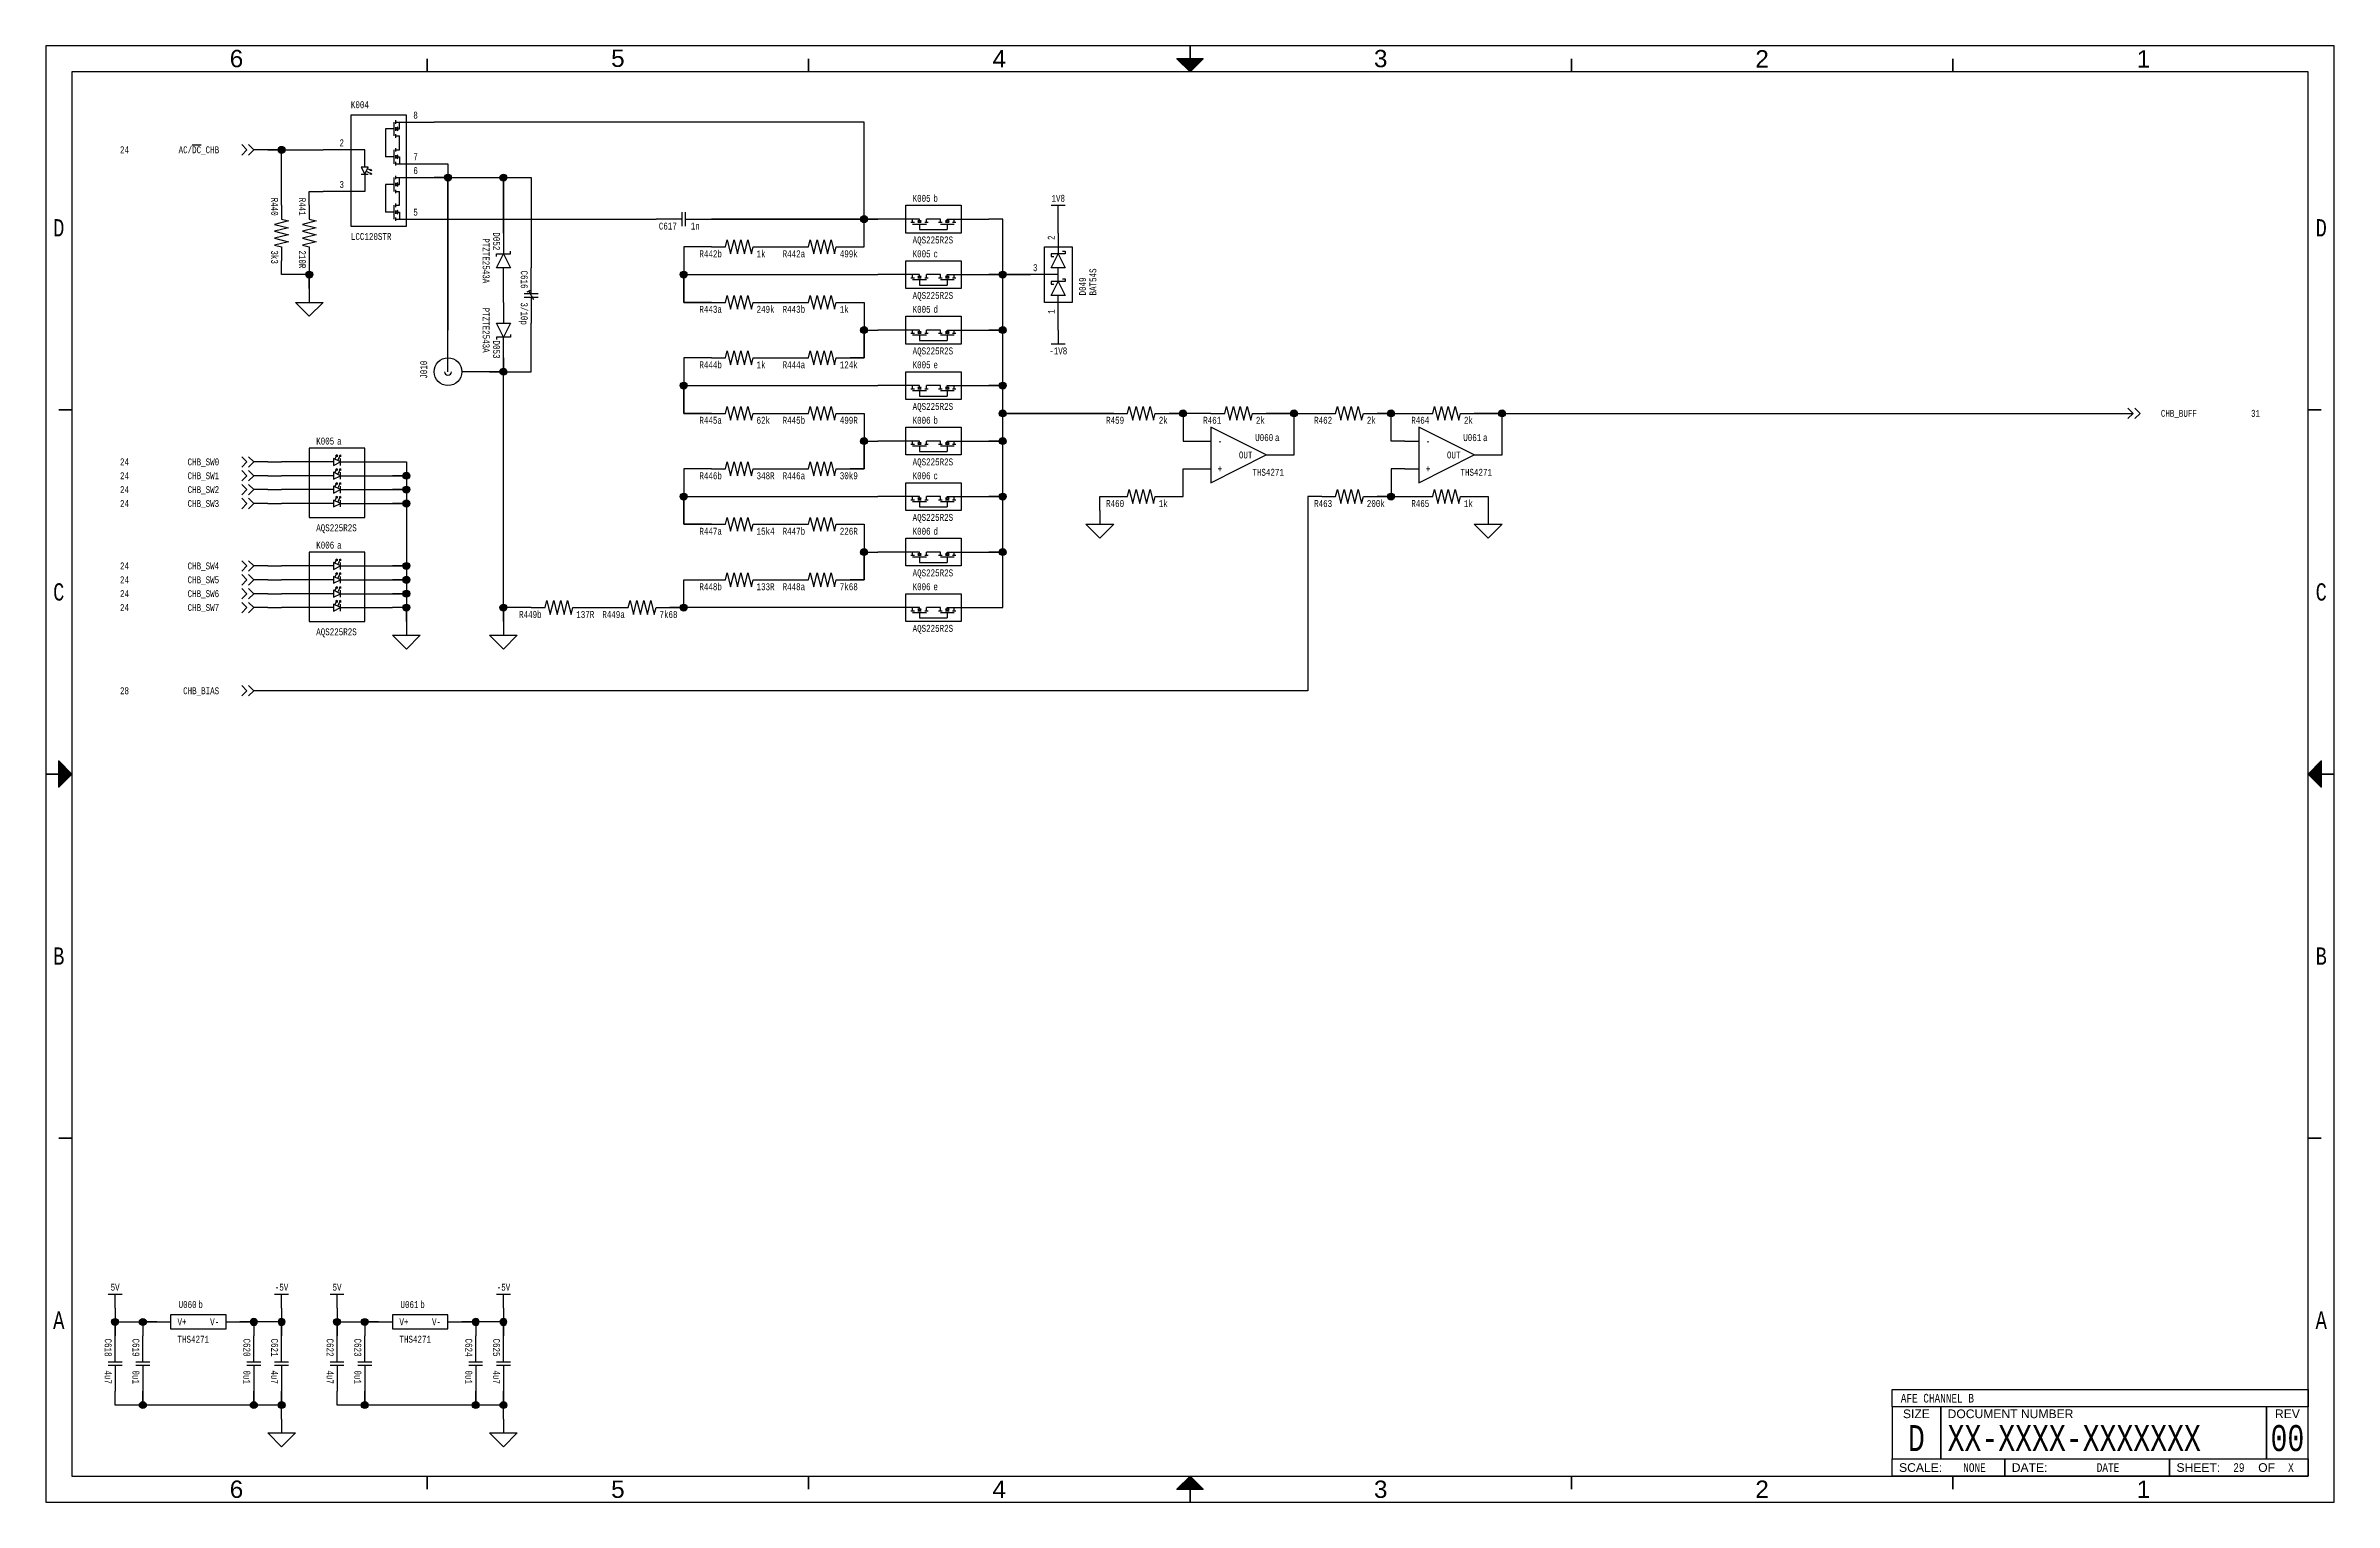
# Paper-space layout '29' of a CAD drawing. Header units: inches. Extents: x 0.2 to 16.8, y 0.2 to 10.8.
import ezdxf
from ezdxf.enums import TextEntityAlignment as Align

# ---------------------------------------------------------------- set-up
doc = ezdxf.new("R2010")
doc.units = ezdxf.units.IN
doc.header["$MEASUREMENT"] = 0
for name, color, linetype in [('BORDER', 13, 'Continuous'), ('COMPONENT', 14, 'Continuous'), ('SIGNAL', 84, 'Continuous'), ('TEXT', 252, 'Continuous')]:
    doc.layers.add(name, color=color, linetype=linetype)
doc.styles.add('Monotxt_75', font='monotxt.shx', dxfattribs={"width": 0.75})
doc.styles.get("Standard").update_dxf_attribs({"font": 'arial.ttf'})

psp = doc.layouts.new('29')

# ---------------------------------------------------------------- texts
at = {"layer": 'TEXT', "style": 'Monotxt_75', "width": 0.75}
for s, p in [('24', (0.85, 10)), ('AC/%%ODC%%O_CHB', (1.5, 10)), ('24', (0.85, 7.75)), ('CHB_SW0', (1.5, 7.75)), ('24', (0.85, 7.65)), ('CHB_SW1', (1.5, 7.65)), ('24', (0.85, 7.55)), ('24', (0.85, 7.45)), ('CHB_SW2', (1.5, 7.55)), ('CHB_SW3', (1.5, 7.45)), ('24', (0.85, 7)), ('CHB_SW4', (1.5, 7)), ('24', (0.85, 6.9)), ('24', (0.85, 6.8)), ('CHB_SW5', (1.5, 6.9)), ('CHB_SW6', (1.5, 6.8)), ('24', (0.85, 6.7)), ('CHB_SW7', (1.5, 6.7)), ('28', (0.85, 6.1)), ('CHB_BIAS', (1.5, 6.1))]:
    psp.add_text(s, height=0.05, dxfattribs=at).set_placement(p, align=Align.MIDDLE_RIGHT)
for s, p in [('1V8', (7.55, 9.625)), ('5V', (0.75, 1.775)), ('-5V', (1.95, 1.775)), ('5V', (2.35, 1.775)), ('-5V', (3.55, 1.775))]:
    psp.add_text(s, height=0.05, dxfattribs=at).set_placement(p, align=Align.CENTER)
psp.add_text('-1V8', height=0.05, dxfattribs=at).set_placement((7.55, 8.575), align=Align.TOP_CENTER)
for s, p in [('CHB_BUFF', (15.5, 8.1)), ('31', (16.15, 8.1))]:
    psp.add_text(s, height=0.05, dxfattribs=at).set_placement(p, align=Align.MIDDLE_LEFT)

# ---------------------------------------------------------------- blocks, each defined once
blk = doc.blocks.new('ANSI B Frame')
at = {"layer": 'BORDER', "lineweight": 35}
h = blk.add_hatch(color=256, dxfattribs=at)
h.dxf.hatch_style = 1
h.paths.add_polyline_path([(8.59375, 10.65625), (8.5, 10.65625), (8.5, 10.5625)])
h.paths.add_polyline_path([(8.5, 10.5625), (8.5, 10.65625), (8.40625, 10.65625)])
h = blk.add_hatch(color=256, dxfattribs=at)
h.dxf.hatch_style = 1
h.paths.add_polyline_path([(0.34375, 5.59375), (0.34375, 5.5), (0.4375, 5.5)])
h.paths.add_polyline_path([(0.4375, 5.5), (0.34375, 5.5), (0.34375, 5.40625)])
h = blk.add_hatch(color=256, dxfattribs=at)
h.dxf.hatch_style = 1
h.paths.add_polyline_path([(16.65625, 5.59375), (16.65625, 5.5), (16.5625, 5.5)])
h.paths.add_polyline_path([(16.5625, 5.5), (16.65625, 5.5), (16.65625, 5.40625)])
h = blk.add_hatch(color=256, dxfattribs=at)
h.dxf.hatch_style = 1
h.paths.add_polyline_path([(8.59375, 0.34375), (8.5, 0.34375), (8.5, 0.4375)])
h.paths.add_polyline_path([(8.5, 0.4375), (8.5, 0.34375), (8.40625, 0.34375)])
at = {"layer": 'BORDER'}
for points in [[(0.25, 0.25), (16.75, 0.25), (16.75, 10.75), (0.25, 10.75)], [(0.4375, 0.4375), (16.5625, 0.4375), (16.5625, 10.5625), (0.4375, 10.5625)], [(13.5625, 1.0625), (16.5625, 1.0625), (16.5625, 0.9375), (13.5625, 0.9375)], [(13.5625, 0.9375), (13.5625, 0.5625), (13.9125, 0.5625), (13.9125, 0.9375), (13.9125, 0.5625), (16.2625, 0.5625), (16.2625, 0.9375), (16.2625, 0.5625), (16.5625, 0.5625), (16.5625, 0.9375)], [(16.5625, 0.4375), (15.5625, 0.4375), (15.5625, 0.5625), (15.5625, 0.4375), (14.375, 0.4375), (14.375, 0.5625), (14.375, 0.4375), (13.5625, 0.4375), (13.5625, 0.5625), (16.5625, 0.5625)]]:
    blk.add_lwpolyline(points, close=True, dxfattribs=at)
at = {"layer": 'BORDER', "lineweight": 35}
for points in [[(8.5, 10.5625), (8.5, 10.75)], [(3, 10.65625), (3, 10.5625)], [(5.75, 10.65625), (5.75, 10.5625)], [(11.25, 10.65625), (11.25, 10.5625)], [(14, 10.65625), (14, 10.5625)], [(0.34375, 8.125), (0.4375, 8.125)], [(16.65625, 8.125), (16.5625, 8.125)], [(0.4375, 5.5), (0.25, 5.5)], [(16.5625, 5.5), (16.75, 5.5)], [(0.34375, 2.875), (0.4375, 2.875)], [(16.65625, 2.875), (16.5625, 2.875)], [(3, 0.34375), (3, 0.4375)], [(5.75, 0.34375), (5.75, 0.4375)], [(8.5, 0.4375), (8.5, 0.25)], [(11.25, 0.34375), (11.25, 0.4375)], [(14, 0.34375), (14, 0.4375)]]:
    blk.add_lwpolyline(points, dxfattribs=at)
for points in [[(8.5, 10.5625), (8.59375, 10.65625), (8.40625, 10.65625)], [(0.4375, 5.5), (0.34375, 5.59375), (0.34375, 5.40625)], [(16.5625, 5.5), (16.65625, 5.59375), (16.65625, 5.40625)], [(8.5, 0.4375), (8.59375, 0.34375), (8.40625, 0.34375)]]:
    blk.add_lwpolyline(points, close=True, dxfattribs=at)
at = {"layer": 'BORDER', "style": 'Monotxt_75', "width": 0.75}
for s, p in [('D', (0.34375, 9.4375)), ('D', (16.65625, 9.4375)), ('C', (0.34375, 6.8125)), ('C', (16.65625, 6.8125)), ('B', (0.34375, 4.1875)), ('B', (16.65625, 4.1875)), ('A', (0.34375, 1.5625)), ('A', (16.65625, 1.5625))]:
    blk.add_text(s, height=0.125, dxfattribs=at).set_placement(p, align=Align.MIDDLE_CENTER)
at = {"layer": 'BORDER'}
for s, p in [('SIZE', (13.7375, 0.8875)), ('REV', (16.4125, 0.8875)), ('OF', (16.2625, 0.5))]:
    blk.add_text(s, height=0.0625, dxfattribs=at).set_placement(p, align=Align.MIDDLE_CENTER)
for s, p in [('DOCUMENT NUMBER', (13.9625, 0.8875)), ('SCALE:', (13.6125, 0.5)), ('DATE:', (14.425, 0.5)), ('SHEET:', (15.6125, 0.5))]:
    blk.add_text(s, height=0.0625, dxfattribs=at).set_placement(p, align=Align.MIDDLE_LEFT)
at = {"layer": 'BORDER', "flags": 8}
for tag, p in [('ZN6', (1.625, 10.65787)), ('ZN5', (4.375, 10.66009)), ('ZN4', (7.125, 10.65625)), ('ZN3', (9.875, 10.65796)), ('ZN2', (12.625, 10.65574)), ('ZN1', (15.375, 10.65574)), ('ZN6', (1.625, 0.34375)), ('ZN5', (4.375, 0.34375)), ('ZN4', (7.125, 0.34375)), ('ZN3', (9.875, 0.34375)), ('ZN2', (12.625, 0.34375)), ('ZN1', (15.375, 0.34375))]:
    blk.add_attdef(tag, text='', height=0.125, dxfattribs=at).set_placement(p, align=Align.MIDDLE_CENTER)
at = {"layer": 'TEXT', "style": 'Monotxt_75', "width": 0.75, "flags": 8}
for tag, height, p in [('DESRP', 0.0625, (13.625, 1)), ('DWG_NO', 0.1875, (13.9625, 0.7125))]:
    blk.add_attdef(tag, text='', height=height, dxfattribs=at).set_placement(p, align=Align.MIDDLE_LEFT)
for tag, height, p in [('SHTSZ', 0.1875, (13.7375, 0.7125)), ('REV', 0.1875, (16.4125, 0.7125)), ('SCALE', 0.0625, (14.15625, 0.5)), ('REVDATE', 0.0625, (15.11875, 0.5)), ('CURRSHT', 0.0625, (16.0625, 0.5)), ('LASTSHT', 0.0625, (16.4375, 0.5))]:
    blk.add_attdef(tag, text='', height=height, dxfattribs=at).set_placement(p, align=Align.MIDDLE_CENTER)
blk = doc.blocks.new('FROM_CONN')
for points in [[(0, 0), (0.05, 0)], [(0.06875, 0.01875), (0.05, 0), (0.06875, -0.01875)], [(0.09375, 0.01875), (0.075, 0), (0.09375, -0.01875)]]:
    blk.add_lwpolyline(points)
blk = doc.blocks.new('TO_CONN')
for points in [[(0, 0), (0.075, 0)], [(0.05625, 0.01875), (0.075, 0), (0.05625, -0.01875)], [(0.08125, 0.01875), (0.1, 0), (0.08125, -0.01875)]]:
    blk.add_lwpolyline(points)
blk = doc.blocks.new('SUPPLY_BUS')
for points in [[(0, 0), (0.05, 0)], [(0.05, 0.025), (0.05, -0.025)]]:
    blk.add_lwpolyline(points)
blk = doc.blocks.new('FLOAT_GND')
blk.add_lwpolyline([(0, 0), (0, -0.05)])
blk.add_lwpolyline([(-0.05, -0.05), (0.05, -0.05), (0, -0.1)], close=True)
blk = doc.blocks.new('CONNECT')
blk.add_hatch(color=256).paths.add_polyline_path([(0.0125, 0, 1), (-0.0125, 0, 1)])
blk.add_circle((0, 0), 0.0125)
blk = doc.blocks.new('CAP')
for points in [[(0, 0.0125), (0, 0.2)], [(-0.05, 0.0125), (0.05, 0.0125)], [(-0.05, -0.0125), (0.05, -0.0125)], [(0, -0.0125), (0, -0.2)]]:
    blk.add_lwpolyline(points)
at = {"layer": 'TEXT', "style": 'Monotxt_75', "width": 0.75, "flags": 8}
blk.add_attdef('REFID', text='', height=0.05, rotation=270, dxfattribs=at).set_placement((-0.025, 0.05), align=Align.TOP_RIGHT)
blk.add_attdef('VALUE', text='', height=0.05, rotation=270, dxfattribs=at).set_placement((-0.025, -0.05), align=Align.TOP_LEFT)
blk = doc.blocks.new('SOLID_STATE_RELAY_SPDT')
for points in [[(-0.075, 0.1), (-0.15, 0.1), (-0.15, 0.4)], [(0.075, 0.1), (0.15, 0.1), (0.15, 0.4)], [(-0.025, 0.1), (-0.075, 0.1)], [(-0.025, 0.125), (-0.025, 0.075)], [(-0.0075, 0.085), (-0.025, 0.05)], [(-0.025, 0.05), (-0.025, 0.0625)], [(-0.025, 0.05), (-0.015, 0.0575)], [(0.0125, 0.075), (0, 0.05)], [(0, 0.05), (0, 0.0625)], [(0, 0.05), (0.01, 0.0575)], [(0.025, 0.1), (0.075, 0.1)], [(-0.3625, -0.125), (-0.3375, -0.125)], [(-0.35, -0.1125), (-0.25, -0.1125)], [(-0.35, -0.125), (-0.35, -0.15)], [(-0.3, -0.15), (-0.35, -0.15), (-0.35, -0.2)], [(-0.3125, -0.125), (-0.2875, -0.125)], [(-0.3, -0.1125), (-0.3, -0.05)], [(-0.1, -0.05), (-0.3, -0.05)], [(-0.3, -0.1375), (-0.3, -0.15)], [(-0.2625, -0.125), (-0.2375, -0.125)], [(-0.25, -0.125), (-0.25, -0.15)], [(-0.25, -0.15), (-0.15, -0.15)], [(-0.1625, -0.125), (-0.1375, -0.125)], [(-0.15, -0.1125), (-0.05, -0.1125)], [(-0.15, -0.125), (-0.15, -0.15)], [(-0.1125, -0.125), (-0.0875, -0.125)], [(-0.1, -0.1125), (-0.1, -0.05)], [(-0.1, -0.1375), (-0.1, -0.15)], [(-0.1, -0.15), (-0.05, -0.15), (-0.05, -0.2)], [(-0.0625, -0.125), (-0.0375, -0.125)], [(-0.05, -0.125), (-0.05, -0.15)], [(0.0375, -0.125), (0.0625, -0.125)], [(0.05, -0.1125), (0.15, -0.1125)], [(0.05, -0.125), (0.05, -0.15)], [(0.1, -0.15), (0.05, -0.15), (0.05, -0.2)], [(0.0875, -0.125), (0.1125, -0.125)], [(0.1, -0.1125), (0.1, -0.05)], [(0.3, -0.05), (0.1, -0.05)], [(0.1, -0.1375), (0.1, -0.15)], [(0.1375, -0.125), (0.1625, -0.125)], [(0.15, -0.125), (0.15, -0.15)], [(0.15, -0.15), (0.25, -0.15)], [(0.2375, -0.125), (0.2625, -0.125)], [(0.25, -0.1125), (0.35, -0.1125)], [(0.25, -0.125), (0.25, -0.15)], [(0.2875, -0.125), (0.3125, -0.125)], [(0.3, -0.1125), (0.3, -0.05)], [(0.3, -0.1375), (0.3, -0.15)], [(0.3, -0.15), (0.35, -0.15), (0.35, -0.2)], [(0.3375, -0.125), (0.3625, -0.125)], [(0.35, -0.125), (0.35, -0.15)], [(-0.35, -0.2), (-0.35, -0.4)], [(-0.05, -0.2), (-0.05, -0.4)], [(0.05, -0.2), (0.05, -0.4)], [(0.35, -0.2), (0.35, -0.4)]]:
    blk.add_lwpolyline(points)
for points in [[(-0.4, -0.2), (0.4, -0.2), (0.4, 0.2), (-0.4, 0.2)], [(-0.025, 0.1), (0.025, 0.075), (0.025, 0.125)], [(-0.3, -0.125), (-0.3125, -0.1375), (-0.2875, -0.1375)], [(-0.1, -0.125), (-0.1125, -0.1375), (-0.0875, -0.1375)], [(0.1, -0.125), (0.0875, -0.1375), (0.1125, -0.1375)], [(0.3, -0.125), (0.2875, -0.1375), (0.3125, -0.1375)]]:
    blk.add_lwpolyline(points, close=True)
at = {"layer": 'TEXT', "style": 'Monotxt_75', "width": 0.75, "flags": 8}
blk.add_attdef('MFGPN', text='', height=0.05, rotation=270, dxfattribs=at).set_placement((-0.45, 0.2), align=Align.TOP_LEFT)
for tag, p in [('CN', (-0.125, 0.25)), ('CP', (0.175, 0.25))]:
    blk.add_attdef(tag, text='', height=0.05, rotation=270, dxfattribs=at).set_placement(p, align=Align.RIGHT)
for tag, p in [('REF', (0.45, 0.2)), ('NO2', (-0.325, -0.25)), ('NO1', (-0.025, -0.25)), ('NC2', (0.075, -0.25)), ('NC1', (0.375, -0.25))]:
    blk.add_attdef(tag, p, '', height=0.05, rotation=270, dxfattribs=at)
blk = doc.blocks.new('RF_CONN')
for points in [[(0, 0), (0, 0.15)], [(0.15, 0), (0.05, 0)]]:
    blk.add_lwpolyline(points)
blk.add_circle((0, 0), 0.05)
blk.add_arc((0, 0), 0.0125, 180, 0)
at = {"layer": 'TEXT', "style": 'Monotxt_75', "width": 0.75, "flags": 8}
blk.add_attdef('REF', (-0.075, -0.025), '', height=0.025, rotation=90, dxfattribs=at)
blk = doc.blocks.new('RES')
blk.add_lwpolyline([(-0.2, 0), (-0.1, 0), (-0.0875, 0.05), (-0.0625, -0.05), (-0.0375, 0.05), (-0.0125, -0.05), (0.0125, 0.05), (0.0375, -0.05), (0.0625, 0.05), (0.0875, -0.05), (0.1, 0), (0.2, 0)])
at = {"layer": 'TEXT', "style": 'Monotxt_75', "width": 0.75, "flags": 8}
blk.add_attdef('REFID', text='', height=0.05, dxfattribs=at).set_placement((-0.125, -0.025), align=Align.TOP_RIGHT)
blk.add_attdef('VALUE', text='', height=0.05, dxfattribs=at).set_placement((0.125, -0.025), align=Align.TOP_LEFT)
blk = doc.blocks.new('CAP_VAR')
for points in [[(0, 0.013), (0, 0.2)], [(-0.05, 0.013), (0.05, 0.013)], [(0.019, -0.031), (-0.018, 0.032), (-0.007, 0.038)], [(-0.05, -0.012), (0.05, -0.012)], [(0, -0.012), (0, -0.2)]]:
    blk.add_lwpolyline(points)
at = {"layer": 'COMPONENT'}
blk.add_lwpolyline([(-0.018, 0.032), (-0.031, 0.024)], dxfattribs=at)
at = {"layer": 'TEXT', "style": 'Monotxt_75', "width": 0.75, "flags": 8}
blk.add_attdef('REFID', text='', height=0.05, rotation=270, dxfattribs=at).set_placement((-0.025, 0.05), align=Align.TOP_RIGHT)
blk.add_attdef('VALUE', text='', height=0.05, rotation=270, dxfattribs=at).set_placement((-0.025, -0.05), align=Align.TOP_LEFT)
blk = doc.blocks.new('D_ZENER')
for points in [[(-0.2, 0), (-0.05, 0)], [(0.03125, 0.05), (0.05, 0.05), (0.05, 0.05), (0.05, 0.05), (0.05, -0.05), (0.05, -0.05), (0.05, -0.05), (0.06875, -0.05)], [(0.2, 0), (0.05, 0)]]:
    blk.add_lwpolyline(points)
blk.add_lwpolyline([(0.05, 0), (-0.05, -0.05), (-0.05, 0.05)], close=True)
at = {"layer": 'TEXT', "style": 'Monotxt_75', "width": 0.75, "flags": 8}
blk.add_attdef('MFGPN', text='', height=0.05, dxfattribs=at).set_placement((0, -0.1), align=Align.TOP_CENTER)
blk.add_attdef('REFNO', text='', height=0.05, dxfattribs=at).set_placement((0.075, -0.025), align=Align.TOP_LEFT)
blk = doc.blocks.new('D_ZENER_FLIP')
for points in [[(-0.2, 0), (-0.05, 0)], [(-0.03125, -0.05), (-0.05, -0.05), (-0.05, -0.05), (-0.05, -0.05), (-0.05, 0.05), (-0.05, 0.05), (-0.05, 0.05), (-0.06875, 0.05)], [(0.2, 0), (0.05, 0)]]:
    blk.add_lwpolyline(points)
blk.add_lwpolyline([(-0.05, 0), (0.05, 0.05), (0.05, -0.05)], close=True)
at = {"layer": 'TEXT', "style": 'Monotxt_75', "width": 0.75, "flags": 8}
blk.add_attdef('REFNO', text='', height=0.05, dxfattribs=at).set_placement((-0.075, -0.025), align=Align.TOP_RIGHT)
blk.add_attdef('MFGPN', text='', height=0.05, dxfattribs=at).set_placement((0, -0.1), align=Align.TOP_CENTER)
blk = doc.blocks.new('OPAMP_GEN_FLIP')
blk.add_lwpolyline([(-0.2, 0.2), (-0.2, -0.2), (0.2, 0)], close=True)
for points in [[(-0.3, 0.1), (-0.2, 0.1)], [(0.2, 0), (0.3, 0)], [(-0.3, -0.1), (-0.2, -0.1)]]:
    blk.add_lwpolyline(points)
at = {"layer": 'TEXT', "style": 'Monotxt_75', "width": 0.75}
for s, p in [('-', (-0.15, 0.1)), ('+', (-0.15, -0.1))]:
    blk.add_text(s, height=0.05, dxfattribs=at).set_placement(p, align=Align.MIDDLE_LEFT)
blk.add_text('OUT', height=0.05, dxfattribs=at).set_placement((0.1, 0), align=Align.MIDDLE_RIGHT)
at = {"layer": 'TEXT', "style": 'Monotxt_75', "width": 0.75, "flags": 8}
for tag, p in [('INM', (-0.225, 0.125)), ('REFID', (0.25, 0.1)), ('INP', (-0.225, -0.075))]:
    blk.add_attdef(tag, text='', height=0.05, dxfattribs=at).set_placement(p, align=Align.RIGHT)
for tag, p in [('OUT', (0.225, 0.025)), ('INST', (0.2625, 0.1))]:
    blk.add_attdef(tag, p, '', height=0.05, dxfattribs=at)
blk.add_attdef('MFGPN', text='', height=0.05, dxfattribs=at).set_placement((0.1, -0.1), align=Align.TOP_LEFT)
blk = doc.blocks.new('SS_RELAY_SW')
for points in [[(-0.1, 0), (-0.4, 0)], [(0.1, 0), (0.4, 0)], [(-0.1375, -0.025), (-0.1625, -0.025)], [(-0.15, -0.025), (-0.15, 0)], [(-0.05, -0.0375), (-0.15, -0.0375)], [(-0.0875, -0.025), (-0.1125, -0.025)], [(-0.1, -0.0125), (-0.1, 0)], [(-0.1, -0.0375), (-0.1, -0.075)], [(-0.1, -0.075), (0.1, -0.075)], [(-0.0375, -0.025), (-0.0625, -0.025)], [(-0.05, -0.025), (-0.05, 0)], [(0.05, 0), (-0.05, 0)], [(0.0625, -0.025), (0.0375, -0.025)], [(0.05, -0.025), (0.05, 0)], [(0.15, -0.0375), (0.05, -0.0375)], [(0.1125, -0.025), (0.0875, -0.025)], [(0.1, -0.0125), (0.1, 0)], [(0.1, -0.0375), (0.1, -0.075)], [(0.1625, -0.025), (0.1375, -0.025)], [(0.15, -0.025), (0.15, 0)]]:
    blk.add_lwpolyline(points)
for points in [[(-0.2, 0.1), (0.2, 0.1), (0.2, -0.1), (-0.2, -0.1)], [(-0.1, -0.025), (-0.0875, -0.0125), (-0.1125, -0.0125)], [(0.1, -0.025), (0.1125, -0.0125), (0.0875, -0.0125)]]:
    blk.add_lwpolyline(points, close=True)
at = {"layer": 'TEXT', "style": 'Monotxt_75', "width": 0.75, "flags": 8}
for tag, p in [('REFID', (-0.15, 0.125)), ('INST', (0, 0.125)), ('NO2', (0.25, 0.025))]:
    blk.add_attdef(tag, p, '', height=0.05, dxfattribs=at)
blk.add_attdef('NO1', text='', height=0.05, dxfattribs=at).set_placement((-0.25, 0.025), align=Align.RIGHT)
blk.add_attdef('MFGPN', text='', height=0.05, dxfattribs=at).set_placement((-0.15, -0.125), align=Align.TOP_LEFT)
blk = doc.blocks.new('SS_RELAY_CTRL4')
for points in [[(0.2, 0.25), (-0.2, 0.25), (-0.2, -0.25), (0.2, -0.25)], [(0.025, 0.15), (-0.025, 0.175), (-0.025, 0.125)], [(0.025, 0.05), (-0.025, 0.075), (-0.025, 0.025)], [(0.025, -0.05), (-0.025, -0.025), (-0.025, -0.075)], [(0.025, -0.15), (-0.025, -0.125), (-0.025, -0.175)]]:
    blk.add_lwpolyline(points, close=True)
for points in [[(-0.0125, 0.175), (0, 0.2)], [(0, 0.2), (-0.01, 0.1925)], [(0, 0.2), (0, 0.1875)], [(0.0075, 0.165), (0.025, 0.2)], [(0.025, 0.2), (0.015, 0.1925)], [(0.025, 0.2), (0.025, 0.1875)], [(0.025, 0.125), (0.025, 0.175)], [(-0.025, 0.15), (-0.4, 0.15)], [(-0.025, 0.05), (-0.4, 0.05)], [(-0.0125, 0.075), (0, 0.1)], [(-0.0125, -0.025), (0, 0)], [(0, 0.1), (-0.01, 0.0925)], [(0, 0.1), (0, 0.0875)], [(0, 0), (0, -0.0125)], [(0.0075, 0.065), (0.025, 0.1)], [(0.0075, -0.035), (0.025, 0)], [(0.025, 0.1), (0.015, 0.0925)], [(0.025, 0.15), (0.4, 0.15)], [(0.025, 0.1), (0.025, 0.0875)], [(0.025, 0.025), (0.025, 0.075)], [(0.025, 0.05), (0.4, 0.05)], [(0.025, 0), (0.025, -0.0125)], [(-0.025, -0.05), (-0.4, -0.05)], [(-0.025, -0.15), (-0.4, -0.15)], [(-0.0125, -0.125), (0, -0.1)], [(0, 0), (-0.01, -0.0075)], [(0, -0.1), (-0.01, -0.1075)], [(0, -0.1), (0, -0.1125)], [(0.0075, -0.135), (0.025, -0.1)], [(0.025, 0), (0.015, -0.0075)], [(0.025, -0.1), (0.015, -0.1075)], [(0.025, -0.075), (0.025, -0.025)], [(0.025, -0.05), (0.4, -0.05)], [(0.025, -0.1), (0.025, -0.1125)], [(0.025, -0.175), (0.025, -0.125)], [(0.025, -0.15), (0.4, -0.15)]]:
    blk.add_lwpolyline(points)
at = {"layer": 'TEXT', "style": 'Monotxt_75', "width": 0.75, "flags": 8}
for tag, p in [('CP1', (-0.25, 0.175)), ('CP2', (-0.25, 0.075)), ('CP3', (-0.25, -0.025)), ('CP4', (-0.25, -0.125))]:
    blk.add_attdef(tag, text='', height=0.05, dxfattribs=at).set_placement(p, align=Align.RIGHT)
for tag, p in [('REFID', (-0.15, 0.275)), ('INST', (0, 0.275)), ('CN1', (0.25, 0.175)), ('CN2', (0.25, 0.075)), ('CN3', (0.25, -0.025)), ('CN4', (0.25, -0.125))]:
    blk.add_attdef(tag, p, '', height=0.05, dxfattribs=at)
blk.add_attdef('MFGPN', text='', height=0.05, dxfattribs=at).set_placement((-0.15, -0.3), align=Align.TOP_LEFT)
blk = doc.blocks.new('D_DUAL_SCHOTTKY_SERIES')
for points in [[(0, 0), (0, 0.2)], [(-0.03125, -0.03125), (-0.03125, -0.05), (-0.05, -0.05), (-0.05, 0.05), (-0.06875, 0.05), (-0.06875, 0.03125)], [(-0.05, 0), (0.05, 0)], [(0.16875, -0.03125), (0.16875, -0.05), (0.15, -0.05), (0.15, 0.05), (0.13125, 0.05), (0.13125, 0.03125)], [(0.3, 0), (0.15, 0)], [(-0.3, 0), (-0.15, 0)]]:
    blk.add_lwpolyline(points)
for points in [[(0.2, 0.1), (0.2, -0.1), (-0.2, -0.1), (-0.2, 0.1)], [(-0.05, 0), (-0.15, -0.05), (-0.15, 0.05)], [(0.15, 0), (0.05, -0.05), (0.05, 0.05)]]:
    blk.add_lwpolyline(points, close=True)
at = {"layer": 'TEXT', "style": 'Monotxt_75', "width": 0.75}
blk.add_text('3', height=0.05, rotation=270, dxfattribs=at).set_placement((0.025, 0.15), align=Align.RIGHT)
blk.add_text('1', height=0.05, dxfattribs=at).set_placement((-0.25, 0.025), align=Align.RIGHT)
blk.add_text('2', height=0.05, dxfattribs=at).set_placement((0.25, 0.025))
at = {"layer": 'TEXT', "style": 'Monotxt_75', "width": 0.75, "flags": 8}
for tag, p in [('REFNO', (-0.15, -0.15)), ('MFGPN', (-0.15, -0.225))]:
    blk.add_attdef(tag, text='', height=0.05, dxfattribs=at).set_placement(p, align=Align.TOP_LEFT)
blk = doc.blocks.new('OPAMP_GEN_PWR')
for points in [[(-0.3, 0), (-0.2, 0)], [(0.2, 0), (0.3, 0)]]:
    blk.add_lwpolyline(points)
blk.add_lwpolyline([(-0.2, -0.05), (0.2, -0.05), (0.2, 0.05), (-0.2, 0.05)], close=True)
at = {"layer": 'TEXT', "style": 'Monotxt_75', "width": 0.75}
blk.add_text('V+', height=0.05, dxfattribs=at).set_placement((-0.15, 0), align=Align.MIDDLE_LEFT)
blk.add_text('V-', height=0.05, dxfattribs=at).set_placement((0.15, 0), align=Align.MIDDLE_RIGHT)
at = {"layer": 'TEXT', "style": 'Monotxt_75', "width": 0.75, "flags": 8}
for tag, p in [('VP', (-0.225, 0.025)), ('REFID', (-0.0125, 0.1))]:
    blk.add_attdef(tag, text='', height=0.05, dxfattribs=at).set_placement(p, align=Align.RIGHT)
for tag, p in [('INST', (0, 0.1)), ('VN', (0.225, 0.025))]:
    blk.add_attdef(tag, p, '', height=0.05, dxfattribs=at)
blk.add_attdef('MFGPN', text='', height=0.05, dxfattribs=at).set_placement((-0.15, -0.1), align=Align.TOP_LEFT)

# ---------------------------------------------------------------- linework, layer by layer
at = {"layer": 'SIGNAL'}
for points in [[(6.05, 9.3), (6.15, 9.3), (6.15, 9.5), (6.25, 9.5), (5.05, 9.5), (6.125, 9.5), (6.15, 9.525), (6.15, 10.2), (3.05, 10.2)], [(1.95, 9.6), (1.95, 10), (1.85, 10), (2.25, 10)], [(3.05, 9.9), (3.15, 9.9), (3.15, 9.825), (3.125, 9.8), (3.05, 9.8), (3.15, 9.8), (3.15, 8.7), (3.15, 9.775), (3.175, 9.8), (3.55, 9.8), (3.55, 9.4), (3.55, 9.775), (3.575, 9.8), (3.75, 9.8), (3.75, 9.15)], [(2.15, 9.6), (2.15, 9.7), (2.25, 9.7)], [(3.05, 9.5), (4.45, 9.5)], [(3.05, 9.5), (4.65, 9.5)], [(7.05, 6.7), (7.15, 6.7), (7.15, 7.1), (7.05, 7.1), (7.125, 7.1), (7.15, 7.125), (7.15, 7.5), (7.05, 7.5), (7.125, 7.5), (7.15, 7.525), (7.15, 7.9), (7.05, 7.9), (7.125, 7.9), (7.15, 7.925), (7.15, 8.1), (7.95, 8.1), (7.175, 8.1), (7.15, 8.125), (7.15, 8.3), (7.05, 8.3), (7.125, 8.3), (7.15, 8.325), (7.15, 8.7), (7.05, 8.7), (7.125, 8.7), (7.15, 8.725), (7.15, 9.1), (7.05, 9.1), (7.35, 9.1), (7.175, 9.1), (7.15, 9.125), (7.15, 9.5), (7.05, 9.5)], [(7.55, 9.4), (7.55, 9.5)], [(5.05, 9.3), (4.85, 9.3), (4.85, 8.9), (5.05, 8.9), (4.85, 8.9), (4.85, 9.1), (6.25, 9.1)], [(5.45, 9.3), (5.65, 9.3)], [(2.15, 9.2), (2.15, 9), (2.15, 9.1), (1.95, 9.1), (1.95, 9.2)], [(3.55, 8.9), (3.55, 9)], [(3.75, 6.7), (3.55, 6.7), (3.55, 6.6), (3.55, 8.5), (3.55, 8.4), (3.45, 8.4), (3.75, 8.4), (3.75, 8.75)], [(5.45, 8.9), (5.65, 8.9)], [(6.05, 8.9), (6.15, 8.9), (6.15, 8.5), (6.05, 8.5), (6.15, 8.5), (6.15, 8.7), (6.25, 8.7)], [(7.55, 8.7), (7.55, 8.8)], [(5.05, 8.5), (4.85, 8.5), (4.85, 8.1), (5.05, 8.1), (4.85, 8.1), (4.85, 8.3), (6.25, 8.3)], [(5.45, 8.5), (5.65, 8.5)], [(5.45, 8.1), (5.65, 8.1)], [(6.05, 8.1), (6.15, 8.1), (6.15, 7.7), (6.05, 7.7), (6.15, 7.7), (6.15, 7.9), (6.25, 7.9)], [(8.65, 8.1), (8.35, 8.1), (8.45, 8.1), (8.45, 7.9), (8.55, 7.9)], [(9.15, 7.8), (9.25, 7.8), (9.25, 8.1), (9.05, 8.1), (9.45, 8.1)], [(10.05, 7.9), (9.95, 7.9), (9.95, 8.1), (9.85, 8.1), (10.15, 8.1)], [(10.65, 7.8), (10.75, 7.8), (10.75, 8.1), (10.55, 8.1), (15.15, 8.1)], [(1.85, 7.75), (1.95, 7.75)], [(1.85, 7.65), (1.95, 7.65)], [(2.75, 7.75), (2.85, 7.75), (2.85, 7.65), (2.75, 7.65), (2.825, 7.65), (2.85, 7.625), (2.85, 7.55), (2.75, 7.55), (2.825, 7.55), (2.85, 7.525), (2.85, 7.45), (2.75, 7.45), (2.825, 7.45), (2.85, 7.425), (2.85, 7), (2.75, 7), (2.825, 7), (2.85, 6.975), (2.85, 6.9), (2.75, 6.9), (2.825, 6.9), (2.85, 6.875), (2.85, 6.8), (2.75, 6.8), (2.825, 6.8), (2.85, 6.775), (2.85, 6.6), (2.85, 6.7), (2.75, 6.7)], [(5.05, 7.7), (4.85, 7.7), (4.85, 7.3), (5.05, 7.3), (4.85, 7.3), (4.85, 7.5), (6.25, 7.5)], [(5.45, 7.7), (5.65, 7.7)], [(8.35, 7.5), (8.45, 7.5), (8.45, 7.7), (8.55, 7.7)], [(10.05, 7.7), (9.95, 7.7), (9.95, 7.5), (9.85, 7.5), (10.15, 7.5)], [(1.85, 7.55), (1.95, 7.55)], [(9.45, 7.5), (9.35, 7.5), (9.35, 6.1), (1.85, 6.1)], [(1.85, 7.45), (1.95, 7.45)], [(7.85, 7.4), (7.85, 7.5), (7.95, 7.5)], [(7.85, 7.4), (7.85, 7.5), (7.95, 7.5)], [(10.55, 7.5), (10.65, 7.5), (10.65, 7.4)], [(5.45, 7.3), (5.65, 7.3)], [(6.05, 7.3), (6.15, 7.3), (6.15, 6.9), (6.05, 6.9), (6.15, 6.9), (6.15, 7.1), (6.25, 7.1)], [(1.85, 7), (1.95, 7)], [(1.85, 6.9), (1.95, 6.9)], [(1.85, 6.8), (1.95, 6.8)], [(6.25, 6.7), (4.75, 6.7), (4.85, 6.7), (4.85, 6.9), (5.05, 6.9)], [(5.45, 6.9), (5.65, 6.9)], [(1.85, 6.7), (1.95, 6.7)], [(4.15, 6.7), (4.35, 6.7)], [(2.35, 1.65), (2.35, 1.45), (2.35, 1.55), (2.65, 1.55), (2.55, 1.55), (2.55, 1.45)], [(3.55, 1.65), (3.55, 1.45), (3.55, 1.55), (3.25, 1.55), (3.35, 1.55), (3.35, 1.45)], [(0.75, 1.65), (0.75, 1.45), (0.75, 1.55), (1.05, 1.55), (0.95, 1.55), (0.95, 1.45)], [(1.95, 1.65), (1.95, 1.45), (1.95, 1.55), (1.65, 1.55), (1.75, 1.55), (1.75, 1.45)], [(1.95, 0.85), (1.95, 1.05), (1.95, 0.95), (1.775, 0.95), (1.75, 0.975), (1.75, 1.05), (1.75, 0.95), (0.975, 0.95), (0.95, 0.975), (0.95, 1.05), (0.95, 0.95), (0.75, 0.95), (0.75, 1.05)], [(3.55, 0.85), (3.55, 1.05), (3.55, 0.95), (3.375, 0.95), (3.35, 0.975), (3.35, 1.05), (3.35, 0.95), (2.575, 0.95), (2.55, 0.975), (2.55, 1.05), (2.55, 0.95), (2.35, 0.95), (2.35, 1.05)]]:
    psp.add_lwpolyline(points, dxfattribs=at)

# ---------------------------------------------------------------- block references
ref = psp.add_blockref('ANSI B Frame', (0, 0))
ref.add_attrib('SHTSZ', 'D', dxfattribs={"layer": 'TEXT', "height": 0.1875, "style": 'Monotxt_75', "width": 0.75}).set_placement((13.7375, 0.7125), align=Align.MIDDLE_CENTER)
ref.add_attrib('DWG_NO', 'XX-XXXX-XXXXXXX', dxfattribs={"layer": 'TEXT', "height": 0.1875, "style": 'Monotxt_75', "width": 0.75}).set_placement((13.9625, 0.7125), align=Align.MIDDLE_LEFT)
ref.add_attrib('REV', '00', dxfattribs={"layer": 'TEXT', "height": 0.1875, "style": 'Monotxt_75', "width": 0.75}).set_placement((16.4125, 0.7125), align=Align.MIDDLE_CENTER)
ref.add_attrib('SCALE', 'NONE', dxfattribs={"layer": 'TEXT', "height": 0.0625, "style": 'Monotxt_75', "width": 0.75}).set_placement((14.1562, 0.5), align=Align.MIDDLE_CENTER)
ref.add_attrib('REVDATE', 'DATE', dxfattribs={"layer": 'TEXT', "height": 0.0625, "style": 'Monotxt_75', "width": 0.75}).set_placement((15.1188, 0.5), align=Align.MIDDLE_CENTER)
ref.add_attrib('CURRSHT', '29', dxfattribs={"layer": 'TEXT', "height": 0.0625, "style": 'Monotxt_75', "width": 0.75}).set_placement((16.0625, 0.5), align=Align.MIDDLE_CENTER)
ref.add_attrib('LASTSHT', 'X', dxfattribs={"layer": 'TEXT', "height": 0.0625, "style": 'Monotxt_75', "width": 0.75}).set_placement((16.4375, 0.5), align=Align.MIDDLE_CENTER)
ref.add_attrib('DESRP', 'AFE CHANNEL B', dxfattribs={"layer": 'TEXT', "height": 0.0625, "style": 'Monotxt_75', "width": 0.75}).set_placement((13.625, 1), align=Align.MIDDLE_LEFT)
ref.add_attrib('ZN1', '1', dxfattribs={"layer": 'BORDER', "height": 0.125}).set_placement((15.375, 0.3438), align=Align.MIDDLE_CENTER)
ref.add_attrib('ZN1', '1', dxfattribs={"layer": 'BORDER', "height": 0.125}).set_placement((15.375, 10.6557), align=Align.MIDDLE_CENTER)
ref.add_attrib('ZN2', '2', dxfattribs={"layer": 'BORDER', "height": 0.125}).set_placement((12.625, 0.3438), align=Align.MIDDLE_CENTER)
ref.add_attrib('ZN2', '2', dxfattribs={"layer": 'BORDER', "height": 0.125}).set_placement((12.625, 10.6557), align=Align.MIDDLE_CENTER)
ref.add_attrib('ZN3', '3', dxfattribs={"layer": 'BORDER', "height": 0.125}).set_placement((9.875, 0.3438), align=Align.MIDDLE_CENTER)
ref.add_attrib('ZN3', '3', dxfattribs={"layer": 'BORDER', "height": 0.125}).set_placement((9.875, 10.658), align=Align.MIDDLE_CENTER)
ref.add_attrib('ZN4', '4', dxfattribs={"layer": 'BORDER', "height": 0.125}).set_placement((7.125, 0.3438), align=Align.MIDDLE_CENTER)
ref.add_attrib('ZN4', '4', dxfattribs={"layer": 'BORDER', "height": 0.125}).set_placement((7.125, 10.6562), align=Align.MIDDLE_CENTER)
ref.add_attrib('ZN5', '5', dxfattribs={"layer": 'BORDER', "height": 0.125}).set_placement((4.375, 0.3438), align=Align.MIDDLE_CENTER)
ref.add_attrib('ZN5', '5', dxfattribs={"layer": 'BORDER', "height": 0.125}).set_placement((4.375, 10.6601), align=Align.MIDDLE_CENTER)
ref.add_attrib('ZN6', '6', dxfattribs={"layer": 'BORDER', "height": 0.125}).set_placement((1.625, 0.3438), align=Align.MIDDLE_CENTER)
ref.add_attrib('ZN6', '6', dxfattribs={"layer": 'BORDER', "height": 0.125}).set_placement((1.625, 10.6579), align=Align.MIDDLE_CENTER)
at = {"layer": 'COMPONENT'}
ref = psp.add_blockref('SOLID_STATE_RELAY_SPDT', (2.65, 9.85), dxfattribs=dict(at, rotation=90))
ref.add_attrib('REF', 'K004', (2.45, 10.3), dxfattribs={"layer": 'TEXT', "height": 0.05, "style": 'Monotxt_75', "width": 0.75})
ref.add_attrib('MFGPN', 'LCC120STR', dxfattribs={"layer": 'TEXT', "height": 0.05, "style": 'Monotxt_75', "width": 0.75}).set_placement((2.45, 9.4), align=Align.TOP_LEFT)
ref.add_attrib('CP', '2', dxfattribs={"layer": 'TEXT', "height": 0.05, "style": 'Monotxt_75', "width": 0.75}).set_placement((2.4, 10.025), align=Align.RIGHT)
ref.add_attrib('CN', '3', dxfattribs={"layer": 'TEXT', "height": 0.05, "style": 'Monotxt_75', "width": 0.75}).set_placement((2.4, 9.725), align=Align.RIGHT)
ref.add_attrib('NO2', '5', (2.9, 9.525), dxfattribs={"layer": 'TEXT', "height": 0.05, "style": 'Monotxt_75', "width": 0.75})
ref.add_attrib('NO1', '6', (2.9, 9.825), dxfattribs={"layer": 'TEXT', "height": 0.05, "style": 'Monotxt_75', "width": 0.75})
ref.add_attrib('NC2', '7', (2.9, 9.925), dxfattribs={"layer": 'TEXT', "height": 0.05, "style": 'Monotxt_75', "width": 0.75})
ref.add_attrib('NC1', '8', (2.9, 10.225), dxfattribs={"layer": 'TEXT', "height": 0.05, "style": 'Monotxt_75', "width": 0.75})
at = {"layer": 'COMPONENT', "xscale": 2, "yscale": 2, "zscale": 2}
for name, p, rotation in [('FROM_CONN', (1.85, 10), 180), ('SUPPLY_BUS', (7.55, 9.5), 90), ('SUPPLY_BUS', (7.55, 8.7), 270), ('FROM_CONN', (1.85, 7.75), 180), ('FROM_CONN', (1.85, 7.65), 180), ('FROM_CONN', (1.85, 7.55), 180), ('FROM_CONN', (1.85, 7.45), 180), ('FROM_CONN', (1.85, 7), 180), ('FROM_CONN', (1.85, 6.9), 180), ('FROM_CONN', (1.85, 6.8), 180), ('FROM_CONN', (1.85, 6.7), 180), ('FROM_CONN', (1.85, 6.1), 180), ('SUPPLY_BUS', (0.75, 1.65), 90), ('SUPPLY_BUS', (1.95, 1.65), 90), ('SUPPLY_BUS', (2.35, 1.65), 90), ('SUPPLY_BUS', (3.55, 1.65), 90)]:
    psp.add_blockref(name, p, dxfattribs=dict(at, rotation=rotation))
at = {"layer": 'COMPONENT', "rotation": 270}
for name, p, values in [('RES', (1.95, 9.4), {'REFID': 'R440', 'VALUE': '3k3'}), ('RES', (2.15, 9.4), {'REFID': 'R441', 'VALUE': '210R'}), ('D_ZENER_FLIP', (3.55, 9.2), {'REFNO': 'D052', 'MFGPN': 'PTZTE2543A'})]:
    psp.add_blockref(name, p, dxfattribs=at).add_auto_attribs(values)
at = {"layer": 'COMPONENT'}
ref = psp.add_blockref('SS_RELAY_SW', (6.65, 9.5), dxfattribs=at)
ref.add_attrib('REFID', 'K005', (6.5, 9.625), dxfattribs={"layer": 'TEXT', "height": 0.05, "style": 'Monotxt_75', "width": 0.75})
ref.add_attrib('INST', 'b', (6.65, 9.625), dxfattribs={"layer": 'TEXT', "height": 0.05, "style": 'Monotxt_75', "width": 0.75})
ref.add_attrib('MFGPN', 'AQS225R2S', dxfattribs={"layer": 'TEXT', "height": 0.05, "style": 'Monotxt_75', "width": 0.75}).set_placement((6.5, 9.375), align=Align.TOP_LEFT)
ref = psp.add_blockref('CAP', (4.85, 9.5), dxfattribs=dict(at, rotation=90))
ref.add_attrib('REFID', 'C617', dxfattribs={"layer": 'TEXT', "height": 0.05, "style": 'Monotxt_75', "width": 0.75}).set_placement((4.8, 9.475), align=Align.TOP_RIGHT)
ref.add_attrib('VALUE', '1n', dxfattribs={"layer": 'TEXT', "height": 0.05, "style": 'Monotxt_75', "width": 0.75}).set_placement((4.9, 9.475), align=Align.TOP_LEFT)
for name, p, values in [('RES', (5.25, 9.3), {'REFID': 'R442b', 'VALUE': '1k'}), ('RES', (5.85, 9.3), {'REFID': 'R442a', 'VALUE': '499k'}), ('RES', (5.25, 8.9), {'REFID': 'R443a', 'VALUE': '249k'}), ('RES', (5.85, 8.9), {'REFID': 'R443b', 'VALUE': '1k'}), ('RES', (5.25, 8.5), {'REFID': 'R444b', 'VALUE': '1k'}), ('RES', (5.85, 8.5), {'REFID': 'R444a', 'VALUE': '124k'}), ('RES', (5.25, 8.1), {'REFID': 'R445a', 'VALUE': '62k'}), ('RES', (5.85, 8.1), {'REFID': 'R445b', 'VALUE': '499R'}), ('RES', (8.15, 8.1), {'REFID': 'R459', 'VALUE': '2k'}), ('RES', (8.85, 8.1), {'REFID': 'R461', 'VALUE': '2k'}), ('RES', (9.65, 8.1), {'REFID': 'R462', 'VALUE': '2k'}), ('RES', (10.35, 8.1), {'REFID': 'R464', 'VALUE': '2k'}), ('OPAMP_GEN_FLIP', (8.85, 7.8), {'REFID': 'U060', 'INST': 'a', 'MFGPN': 'THS4271'}), ('OPAMP_GEN_FLIP', (10.35, 7.8), {'REFID': 'U061', 'INST': 'a', 'MFGPN': 'THS4271'}), ('RES', (5.25, 7.7), {'REFID': 'R446b', 'VALUE': '348R'}), ('RES', (5.85, 7.7), {'REFID': 'R446a', 'VALUE': '30k9'}), ('RES', (8.15, 7.5), {'REFID': 'R460', 'VALUE': '1k'}), ('RES', (9.65, 7.5), {'REFID': 'R463', 'VALUE': '200k'}), ('RES', (10.35, 7.5), {'REFID': 'R465', 'VALUE': '1k'}), ('RES', (5.25, 7.3), {'REFID': 'R447a', 'VALUE': '15k4'}), ('RES', (5.85, 7.3), {'REFID': 'R447b', 'VALUE': '226R'}), ('RES', (5.25, 6.9), {'REFID': 'R448b', 'VALUE': '133R'}), ('RES', (5.85, 6.9), {'REFID': 'R448a', 'VALUE': '7k68'}), ('RES', (3.95, 6.7), {'REFID': 'R449b', 'VALUE': '137R'}), ('RES', (4.55, 6.7), {'REFID': 'R449a', 'VALUE': '7k68'}), ('OPAMP_GEN_PWR', (1.35, 1.55), {'REFID': 'U060', 'INST': 'b', 'MFGPN': 'THS4271'}), ('OPAMP_GEN_PWR', (2.95, 1.55), {'REFID': 'U061', 'INST': 'b', 'MFGPN': 'THS4271'})]:
    psp.add_blockref(name, p, dxfattribs=at).add_auto_attribs(values)
ref = psp.add_blockref('SS_RELAY_SW', (6.65, 9.1), dxfattribs=at)
ref.add_attrib('REFID', 'K005', (6.5, 9.225), dxfattribs={"layer": 'TEXT', "height": 0.05, "style": 'Monotxt_75', "width": 0.75})
ref.add_attrib('INST', 'c', (6.65, 9.225), dxfattribs={"layer": 'TEXT', "height": 0.05, "style": 'Monotxt_75', "width": 0.75})
ref.add_attrib('MFGPN', 'AQS225R2S', dxfattribs={"layer": 'TEXT', "height": 0.05, "style": 'Monotxt_75', "width": 0.75}).set_placement((6.5, 8.975), align=Align.TOP_LEFT)
ref = psp.add_blockref('D_DUAL_SCHOTTKY_SERIES', (7.55, 9.1), dxfattribs=dict(at, rotation=90))
ref.add_attrib('REFNO', 'D049', dxfattribs={"layer": 'TEXT', "height": 0.05, "rotation": 90, "style": 'Monotxt_75', "width": 0.75}).set_placement((7.7, 8.95), align=Align.TOP_LEFT)
ref.add_attrib('MFGPN', 'BAT54S', dxfattribs={"layer": 'TEXT', "height": 0.05, "rotation": 90, "style": 'Monotxt_75', "width": 0.75}).set_placement((7.775, 8.95), align=Align.TOP_LEFT)
ref = psp.add_blockref('CAP_VAR', (3.75, 8.95), dxfattribs=at)
ref.add_attrib('REFID', 'C616', dxfattribs={"layer": 'TEXT', "height": 0.05, "rotation": 270, "style": 'Monotxt_75', "width": 0.75}).set_placement((3.725, 9), align=Align.TOP_RIGHT)
ref.add_attrib('VALUE', '3/10p', dxfattribs={"layer": 'TEXT', "height": 0.05, "rotation": 270, "style": 'Monotxt_75', "width": 0.75}).set_placement((3.725, 8.9), align=Align.TOP_LEFT)
at = {"layer": 'COMPONENT', "xscale": 2, "yscale": 2, "zscale": 2}
for name, p in [('FLOAT_GND', (2.15, 9)), ('TO_CONN', (15.15, 8.1)), ('FLOAT_GND', (7.85, 7.4)), ('FLOAT_GND', (10.65, 7.4)), ('FLOAT_GND', (2.85, 6.6)), ('FLOAT_GND', (3.55, 6.6)), ('FLOAT_GND', (1.95, 0.85)), ('FLOAT_GND', (3.55, 0.85))]:
    psp.add_blockref(name, p, dxfattribs=at)
at = {"layer": 'COMPONENT'}
ref = psp.add_blockref('D_ZENER', (3.55, 8.7), dxfattribs=dict(at, rotation=270))
ref.add_attrib('REFNO', 'D053', dxfattribs={"layer": 'TEXT', "height": 0.05, "rotation": 270, "style": 'Monotxt_75', "width": 0.75}).set_placement((3.525, 8.625), align=Align.TOP_LEFT)
ref.add_attrib('MFGPN', 'PTZTE2543A', dxfattribs={"layer": 'TEXT', "height": 0.05, "rotation": 270, "style": 'Monotxt_75', "width": 0.75}).set_placement((3.45, 8.7), align=Align.TOP_CENTER)
ref = psp.add_blockref('SS_RELAY_SW', (6.65, 8.7), dxfattribs=at)
ref.add_attrib('REFID', 'K005', (6.5, 8.825), dxfattribs={"layer": 'TEXT', "height": 0.05, "style": 'Monotxt_75', "width": 0.75})
ref.add_attrib('INST', 'd', (6.65, 8.825), dxfattribs={"layer": 'TEXT', "height": 0.05, "style": 'Monotxt_75', "width": 0.75})
ref.add_attrib('MFGPN', 'AQS225R2S', dxfattribs={"layer": 'TEXT', "height": 0.05, "style": 'Monotxt_75', "width": 0.75}).set_placement((6.5, 8.575), align=Align.TOP_LEFT)
at = {"layer": 'COMPONENT', "xscale": 2, "yscale": 2, "zscale": 2}
psp.add_blockref('RF_CONN', (3.15, 8.4), dxfattribs=at).add_auto_attribs({'REF': 'J010'})
at = {"layer": 'COMPONENT'}
ref = psp.add_blockref('SS_RELAY_SW', (6.65, 8.3), dxfattribs=at)
ref.add_attrib('REFID', 'K005', (6.5, 8.425), dxfattribs={"layer": 'TEXT', "height": 0.05, "style": 'Monotxt_75', "width": 0.75})
ref.add_attrib('INST', 'e', (6.65, 8.425), dxfattribs={"layer": 'TEXT', "height": 0.05, "style": 'Monotxt_75', "width": 0.75})
ref.add_attrib('MFGPN', 'AQS225R2S', dxfattribs={"layer": 'TEXT', "height": 0.05, "style": 'Monotxt_75', "width": 0.75}).set_placement((6.5, 8.175), align=Align.TOP_LEFT)
ref = psp.add_blockref('SS_RELAY_CTRL4', (2.35, 7.6), dxfattribs=at)
ref.add_attrib('REFID', 'K005', (2.2, 7.875), dxfattribs={"layer": 'TEXT', "height": 0.05, "style": 'Monotxt_75', "width": 0.75})
ref.add_attrib('INST', 'a', (2.35, 7.875), dxfattribs={"layer": 'TEXT', "height": 0.05, "style": 'Monotxt_75', "width": 0.75})
ref.add_attrib('MFGPN', 'AQS225R2S', dxfattribs={"layer": 'TEXT', "height": 0.05, "style": 'Monotxt_75', "width": 0.75}).set_placement((2.2, 7.3), align=Align.TOP_LEFT)
ref = psp.add_blockref('SS_RELAY_SW', (6.65, 7.9), dxfattribs=at)
ref.add_attrib('REFID', 'K006', (6.5, 8.025), dxfattribs={"layer": 'TEXT', "height": 0.05, "style": 'Monotxt_75', "width": 0.75})
ref.add_attrib('INST', 'b', (6.65, 8.025), dxfattribs={"layer": 'TEXT', "height": 0.05, "style": 'Monotxt_75', "width": 0.75})
ref.add_attrib('MFGPN', 'AQS225R2S', dxfattribs={"layer": 'TEXT', "height": 0.05, "style": 'Monotxt_75', "width": 0.75}).set_placement((6.5, 7.775), align=Align.TOP_LEFT)
ref = psp.add_blockref('SS_RELAY_SW', (6.65, 7.5), dxfattribs=at)
ref.add_attrib('REFID', 'K006', (6.5, 7.625), dxfattribs={"layer": 'TEXT', "height": 0.05, "style": 'Monotxt_75', "width": 0.75})
ref.add_attrib('INST', 'c', (6.65, 7.625), dxfattribs={"layer": 'TEXT', "height": 0.05, "style": 'Monotxt_75', "width": 0.75})
ref.add_attrib('MFGPN', 'AQS225R2S', dxfattribs={"layer": 'TEXT', "height": 0.05, "style": 'Monotxt_75', "width": 0.75}).set_placement((6.5, 7.375), align=Align.TOP_LEFT)
ref = psp.add_blockref('SS_RELAY_SW', (6.65, 7.1), dxfattribs=at)
ref.add_attrib('REFID', 'K006', (6.5, 7.225), dxfattribs={"layer": 'TEXT', "height": 0.05, "style": 'Monotxt_75', "width": 0.75})
ref.add_attrib('INST', 'd', (6.65, 7.225), dxfattribs={"layer": 'TEXT', "height": 0.05, "style": 'Monotxt_75', "width": 0.75})
ref.add_attrib('MFGPN', 'AQS225R2S', dxfattribs={"layer": 'TEXT', "height": 0.05, "style": 'Monotxt_75', "width": 0.75}).set_placement((6.5, 6.975), align=Align.TOP_LEFT)
ref = psp.add_blockref('SS_RELAY_CTRL4', (2.35, 6.85), dxfattribs=at)
ref.add_attrib('REFID', 'K006', (2.2, 7.125), dxfattribs={"layer": 'TEXT', "height": 0.05, "style": 'Monotxt_75', "width": 0.75})
ref.add_attrib('INST', 'a', (2.35, 7.125), dxfattribs={"layer": 'TEXT', "height": 0.05, "style": 'Monotxt_75', "width": 0.75})
ref.add_attrib('MFGPN', 'AQS225R2S', dxfattribs={"layer": 'TEXT', "height": 0.05, "style": 'Monotxt_75', "width": 0.75}).set_placement((2.2, 6.55), align=Align.TOP_LEFT)
ref = psp.add_blockref('SS_RELAY_SW', (6.65, 6.7), dxfattribs=at)
ref.add_attrib('REFID', 'K006', (6.5, 6.825), dxfattribs={"layer": 'TEXT', "height": 0.05, "style": 'Monotxt_75', "width": 0.75})
ref.add_attrib('INST', 'e', (6.65, 6.825), dxfattribs={"layer": 'TEXT', "height": 0.05, "style": 'Monotxt_75', "width": 0.75})
ref.add_attrib('MFGPN', 'AQS225R2S', dxfattribs={"layer": 'TEXT', "height": 0.05, "style": 'Monotxt_75', "width": 0.75}).set_placement((6.5, 6.575), align=Align.TOP_LEFT)
ref = psp.add_blockref('CAP', (0.75, 1.25), dxfattribs=at)
ref.add_attrib('REFID', 'C618', dxfattribs={"layer": 'TEXT', "height": 0.05, "rotation": 270, "style": 'Monotxt_75', "width": 0.75}).set_placement((0.725, 1.3), align=Align.TOP_RIGHT)
ref.add_attrib('VALUE', '4u7', dxfattribs={"layer": 'TEXT', "height": 0.05, "rotation": 270, "style": 'Monotxt_75', "width": 0.75}).set_placement((0.725, 1.2), align=Align.TOP_LEFT)
ref = psp.add_blockref('CAP', (0.95, 1.25), dxfattribs=at)
ref.add_attrib('REFID', 'C619', dxfattribs={"layer": 'TEXT', "height": 0.05, "rotation": 270, "style": 'Monotxt_75', "width": 0.75}).set_placement((0.925, 1.3), align=Align.TOP_RIGHT)
ref.add_attrib('VALUE', '0u1', dxfattribs={"layer": 'TEXT', "height": 0.05, "rotation": 270, "style": 'Monotxt_75', "width": 0.75}).set_placement((0.925, 1.2), align=Align.TOP_LEFT)
ref = psp.add_blockref('CAP', (1.75, 1.25), dxfattribs=at)
ref.add_attrib('REFID', 'C620', dxfattribs={"layer": 'TEXT', "height": 0.05, "rotation": 270, "style": 'Monotxt_75', "width": 0.75}).set_placement((1.725, 1.3), align=Align.TOP_RIGHT)
ref.add_attrib('VALUE', '0u1', dxfattribs={"layer": 'TEXT', "height": 0.05, "rotation": 270, "style": 'Monotxt_75', "width": 0.75}).set_placement((1.725, 1.2), align=Align.TOP_LEFT)
ref = psp.add_blockref('CAP', (1.95, 1.25), dxfattribs=at)
ref.add_attrib('REFID', 'C621', dxfattribs={"layer": 'TEXT', "height": 0.05, "rotation": 270, "style": 'Monotxt_75', "width": 0.75}).set_placement((1.925, 1.3), align=Align.TOP_RIGHT)
ref.add_attrib('VALUE', '4u7', dxfattribs={"layer": 'TEXT', "height": 0.05, "rotation": 270, "style": 'Monotxt_75', "width": 0.75}).set_placement((1.925, 1.2), align=Align.TOP_LEFT)
ref = psp.add_blockref('CAP', (2.35, 1.25), dxfattribs=at)
ref.add_attrib('REFID', 'C622', dxfattribs={"layer": 'TEXT', "height": 0.05, "rotation": 270, "style": 'Monotxt_75', "width": 0.75}).set_placement((2.325, 1.3), align=Align.TOP_RIGHT)
ref.add_attrib('VALUE', '4u7', dxfattribs={"layer": 'TEXT', "height": 0.05, "rotation": 270, "style": 'Monotxt_75', "width": 0.75}).set_placement((2.325, 1.2), align=Align.TOP_LEFT)
ref = psp.add_blockref('CAP', (2.55, 1.25), dxfattribs=at)
ref.add_attrib('REFID', 'C623', dxfattribs={"layer": 'TEXT', "height": 0.05, "rotation": 270, "style": 'Monotxt_75', "width": 0.75}).set_placement((2.525, 1.3), align=Align.TOP_RIGHT)
ref.add_attrib('VALUE', '0u1', dxfattribs={"layer": 'TEXT', "height": 0.05, "rotation": 270, "style": 'Monotxt_75', "width": 0.75}).set_placement((2.525, 1.2), align=Align.TOP_LEFT)
ref = psp.add_blockref('CAP', (3.35, 1.25), dxfattribs=at)
ref.add_attrib('REFID', 'C624', dxfattribs={"layer": 'TEXT', "height": 0.05, "rotation": 270, "style": 'Monotxt_75', "width": 0.75}).set_placement((3.325, 1.3), align=Align.TOP_RIGHT)
ref.add_attrib('VALUE', '0u1', dxfattribs={"layer": 'TEXT', "height": 0.05, "rotation": 270, "style": 'Monotxt_75', "width": 0.75}).set_placement((3.325, 1.2), align=Align.TOP_LEFT)
ref = psp.add_blockref('CAP', (3.55, 1.25), dxfattribs=at)
ref.add_attrib('REFID', 'C625', dxfattribs={"layer": 'TEXT', "height": 0.05, "rotation": 270, "style": 'Monotxt_75', "width": 0.75}).set_placement((3.525, 1.3), align=Align.TOP_RIGHT)
ref.add_attrib('VALUE', '4u7', dxfattribs={"layer": 'TEXT', "height": 0.05, "rotation": 270, "style": 'Monotxt_75', "width": 0.75}).set_placement((3.525, 1.2), align=Align.TOP_LEFT)
at = {"layer": 'SIGNAL', "yscale": 2, "zscale": 2}
for p, xscale in [((1.95, 10), 2), ((3.15, 9.8), 2), ((3.55, 9.8), 2), ((6.15, 9.5), 2), ((2.15, 9.1), 2), ((4.85, 9.1), 2), ((7.15, 9.1), 2), ((6.15, 8.7), 2), ((7.15, 8.7), 2), ((3.55, 8.4), 2), ((4.85, 8.3), 2), ((7.15, 8.3), 2), ((7.15, 8.1), 2), ((8.45, 8.1), 2), ((9.25, 8.1), 2), ((9.95, 8.1), 2), ((10.75, 8.1), 2), ((6.15, 7.9), 2), ((7.15, 7.9), 2), ((2.85, 7.65), 2), ((2.85, 7.55), 2), ((2.85, 7.45), 2), ((4.85, 7.5), 2), ((7.15, 7.5), 2), ((9.95, 7.5), 2), ((6.15, 7.1), 2), ((7.15, 7.1), 2), ((2.85, 7), 2), ((2.85, 6.9), 2), ((2.85, 6.8), 2), ((2.85, 6.7), 2), ((3.55, 6.7), 2), ((4.85, 6.7), 2), ((0.75, 1.55), 2), ((0.95, 1.55), 2), ((1.75, 1.55), -2), ((1.95, 1.55), -2), ((2.35, 1.55), 2), ((2.55, 1.55), 2), ((3.35, 1.55), -2), ((3.55, 1.55), -2), ((0.95, 0.95), 2), ((1.75, 0.95), 2), ((1.95, 0.95), 2), ((2.55, 0.95), 2), ((3.35, 0.95), 2), ((3.55, 0.95), 2)]:
    psp.add_blockref('CONNECT', p, dxfattribs=dict(at, xscale=xscale))

psp.set_redraw_order([(e.dxf.handle, doc.entitydb.next_handle()) for e in psp.query("TEXT MTEXT ATTDEF DIMENSION ARC_DIMENSION")])  # texts and dimensions are drawn at this point

doc.saveas('drawing.dxf')
